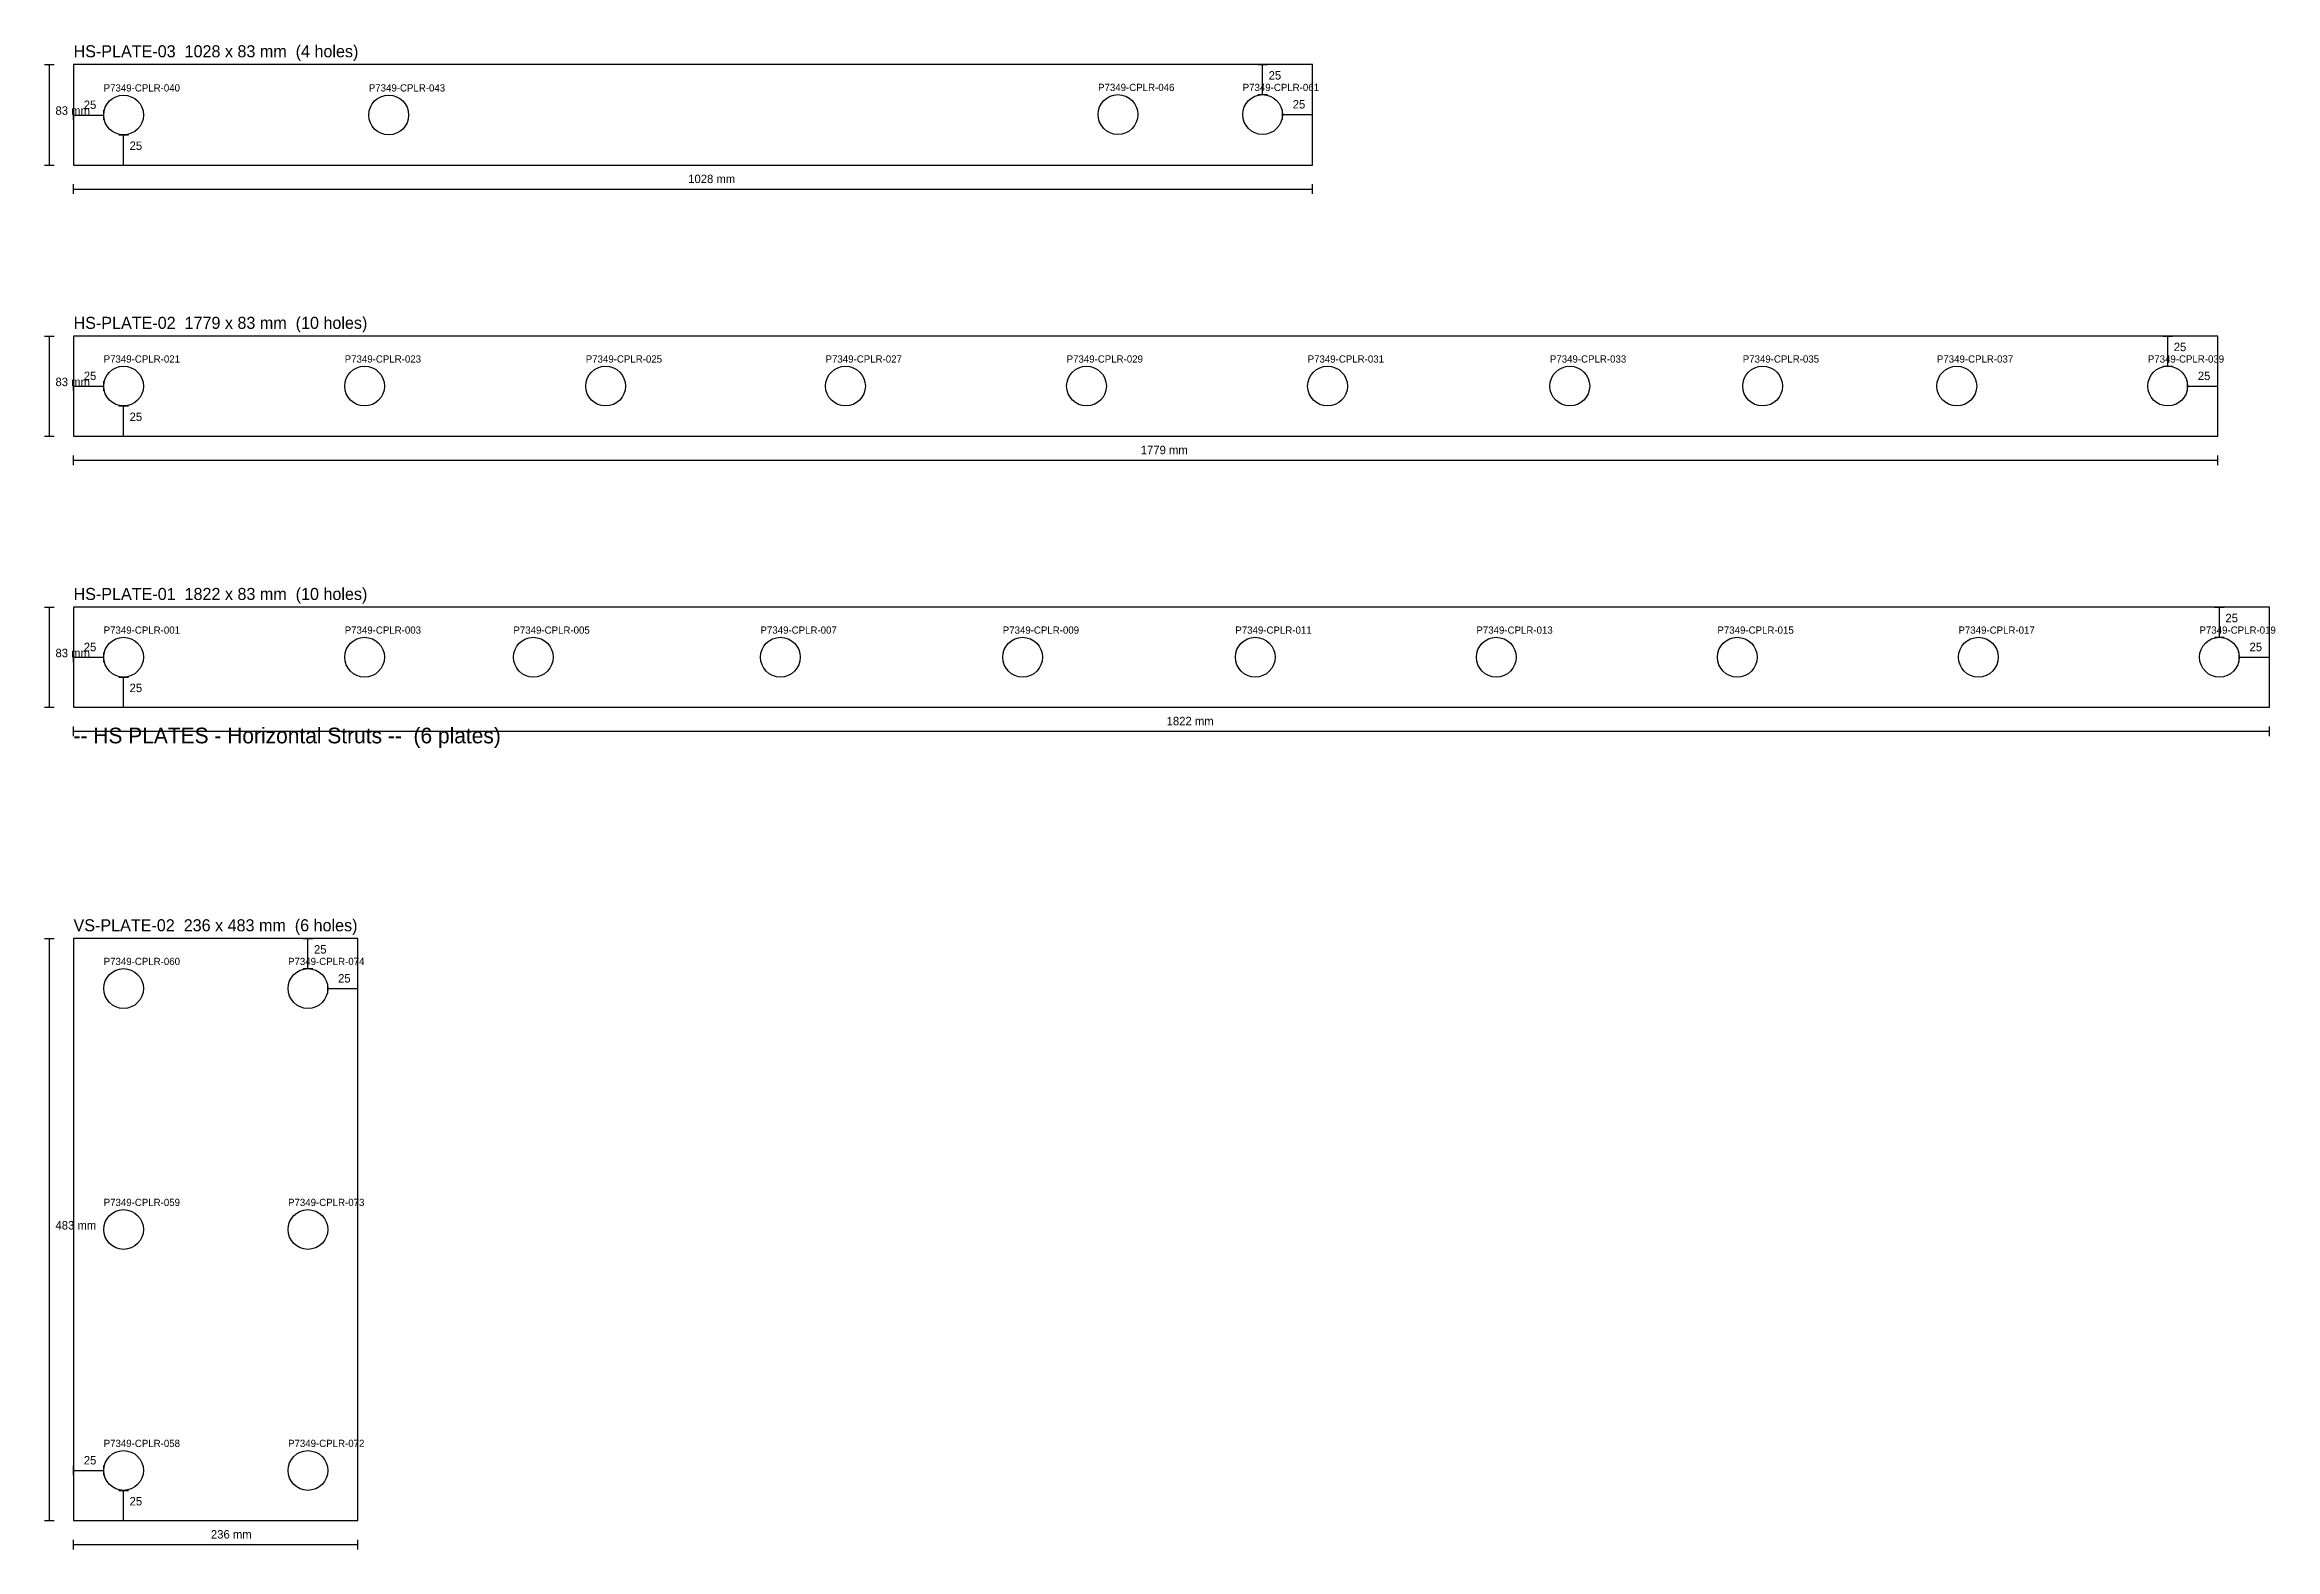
# Model space of a CAD drawing. Extents: x 56 to 1978, y 61 to 5964.
# Drawn here: x 56 to 1907, y 4039 to 5288 of the extents above; entities that cross this region are included whole.
import ezdxf

# ---------------------------------------------------------------- set-up
doc = ezdxf.new("R2010")
doc.units = 0

msp = doc.modelspace()

# ---------------------------------------------------------------- texts
at = {"layer": 'DIMS'}
for s, p in [('25', (1071.6, 5258.5)), ('25', (88.5, 5234.1)), ('25', (1091.6, 5234.5)), ('83 mm', (65, 5229.3)), ('25', (126.5, 5200.1)), ('1028 mm', (590, 5172.6)), ('25', (1822.6, 5033.1)), ('25', (88.5, 5009.1)), ('25', (1842.6, 5009.1)), ('83 mm', (65, 5004.1)), ('25', (126.5, 4975.1)), ('1779 mm', (965.5, 4947.6)), ('25', (1865.5, 4808.1)), ('83 mm', (65, 4779.1)), ('25', (88.5, 4784.1)), ('25', (1885.5, 4784.1)), ('25', (126.5, 4750.1)), ('1822 mm', (987, 4722.6)), ('25', (279.5, 4533.1)), ('25', (299.5, 4509.1)), ('483 mm', (65, 4304.1)), ('25', (88.5, 4109.1)), ('25', (126.5, 4075.1)), ('236 mm', (194, 4047.6))]:
    msp.add_text(s, height=7, dxfattribs=at).set_placement(p)
at = {"layer": 'TEXT'}
for s, height, p in [('HS-PLATE-03  1028 x 83 mm  (4 holes)', 10, (80, 5277)), ('P7349-CPLR-040', 6, (105, 5248.6)), ('P7349-CPLR-043', 6, (325, 5248.6)), ('P7349-CPLR-046', 6, (930.1, 5249)), ('P7349-CPLR-061', 6, (1050.1, 5249)), ('HS-PLATE-02  1779 x 83 mm  (10 holes)', 10, (80, 5051.6)), ('P7349-CPLR-021', 6, (105, 5023.6)), ('P7349-CPLR-023', 6, (305, 5023.6)), ('P7349-CPLR-025', 6, (505, 5023.6)), ('P7349-CPLR-027', 6, (704, 5023.6)), ('P7349-CPLR-029', 6, (904, 5023.6)), ('P7349-CPLR-031', 6, (1104, 5023.6)), ('P7349-CPLR-033', 6, (1305, 5023.6)), ('P7349-CPLR-035', 6, (1465, 5023.6)), ('P7349-CPLR-037', 6, (1626.1, 5023.6)), ('P7349-CPLR-039', 6, (1801.1, 5023.6)), ('HS-PLATE-01  1822 x 83 mm  (10 holes)', 10, (80, 4826.6)), ('P7349-CPLR-001', 6, (105, 4798.6)), ('P7349-CPLR-003', 6, (305, 4798.6)), ('P7349-CPLR-005', 6, (445, 4798.6)), ('P7349-CPLR-007', 6, (650, 4798.6)), ('P7349-CPLR-009', 6, (851, 4798.6)), ('P7349-CPLR-011', 6, (1044, 4798.6)), ('P7349-CPLR-013', 6, (1244, 4798.6)), ('P7349-CPLR-015', 6, (1444, 4798.6)), ('P7349-CPLR-017', 6, (1644, 4798.6)), ('P7349-CPLR-019', 6, (1844, 4798.6)), ('-- HS PLATES - Horizontal Struts --  (6 plates)', 13, (80, 4707.6)), ('VS-PLATE-02  236 x 483 mm  (6 holes)', 10, (80, 4551.6)), ('P7349-CPLR-060', 6, (105, 4523.6)), ('P7349-CPLR-074', 6, (258, 4523.6)), ('P7349-CPLR-059', 6, (105, 4323.6)), ('P7349-CPLR-073', 6, (258, 4323.6)), ('P7349-CPLR-058', 6, (105, 4123.6)), ('P7349-CPLR-072', 6, (258, 4123.6))]:
    msp.add_text(s, height=height, dxfattribs=at).set_placement(p)

# ---------------------------------------------------------------- linework, layer by layer
at = {"layer": 'DIMS'}
for p, q in [((56, 5271), (64, 5271)), ((60, 5187.6), (60, 5271)), ((1062.6, 5271), (1070.6, 5271)), ((1066.6, 5246), (1066.6, 5271)), ((1062.6, 5246), (1070.6, 5246)), ((80, 5225.1), (80, 5233.1)), ((80, 5229.1), (105, 5229.1)), ((105, 5225.1), (105, 5233.1)), ((1083.1, 5225.5), (1083.1, 5233.5)), ((1083.1, 5229.5), (1108.1, 5229.5)), ((1108.1, 5225.5), (1108.1, 5233.5)), ((117.5, 5212.6), (125.5, 5212.6)), ((121.5, 5187.6), (121.5, 5212.6)), ((56, 5187.6), (64, 5187.6)), ((117.5, 5187.6), (125.5, 5187.6)), ((80, 5163.6), (80, 5171.6)), ((80, 5167.6), (1108.1, 5167.6)), ((1108.1, 5163.6), (1108.1, 5171.6)), ((56, 5045.6), (64, 5045.6)), ((60, 4962.6), (60, 5045.6)), ((1813.6, 5045.6), (1821.6, 5045.6)), ((1817.6, 5020.6), (1817.6, 5045.6)), ((1813.6, 5020.6), (1821.6, 5020.6)), ((80, 5000.1), (80, 5008.1)), ((80, 5004.1), (105, 5004.1)), ((105, 5000.1), (105, 5008.1)), ((1834.1, 5000.1), (1834.1, 5008.1)), ((1834.1, 5004.1), (1859.1, 5004.1)), ((1859.1, 5000.1), (1859.1, 5008.1)), ((117.5, 4987.6), (125.5, 4987.6)), ((121.5, 4962.6), (121.5, 4987.6)), ((56, 4962.6), (64, 4962.6)), ((117.5, 4962.6), (125.5, 4962.6)), ((80, 4938.6), (80, 4946.6)), ((80, 4942.6), (1859.1, 4942.6)), ((1859.1, 4938.6), (1859.1, 4946.6)), ((56, 4820.6), (64, 4820.6)), ((60, 4737.6), (60, 4820.6)), ((1856.5, 4820.6), (1864.5, 4820.6)), ((1860.5, 4795.6), (1860.5, 4820.6)), ((1856.5, 4795.6), (1864.5, 4795.6)), ((80, 4775.1), (80, 4783.1)), ((80, 4779.1), (105, 4779.1)), ((105, 4775.1), (105, 4783.1)), ((1877, 4775.1), (1877, 4783.1)), ((1877, 4779.1), (1902, 4779.1)), ((1902, 4775.1), (1902, 4783.1)), ((117.5, 4762.6), (125.5, 4762.6)), ((121.5, 4737.6), (121.5, 4762.6)), ((56, 4737.6), (64, 4737.6)), ((80, 4713.6), (80, 4721.6)), ((117.5, 4737.6), (125.5, 4737.6)), ((1902, 4713.6), (1902, 4721.6)), ((80, 4717.6), (1902, 4717.6)), ((56, 4545.6), (64, 4545.6)), ((60, 4062.6), (60, 4545.6)), ((270.5, 4545.6), (278.5, 4545.6)), ((274.5, 4520.6), (274.5, 4545.6)), ((270.5, 4520.6), (278.5, 4520.6)), ((291, 4500.1), (291, 4508.1)), ((291, 4504.1), (316, 4504.1)), ((316, 4500.1), (316, 4508.1)), ((80, 4100.1), (80, 4108.1)), ((80, 4104.1), (105, 4104.1)), ((105, 4100.1), (105, 4108.1)), ((117.5, 4087.6), (125.5, 4087.6)), ((121.5, 4062.6), (121.5, 4087.6)), ((56, 4062.6), (64, 4062.6)), ((117.5, 4062.6), (125.5, 4062.6)), ((80, 4038.6), (80, 4046.6)), ((80, 4042.6), (316, 4042.6)), ((316, 4038.6), (316, 4046.6))]:
    msp.add_line(p, q, dxfattribs=at)
at = {"layer": 'HOLES'}
for centre in [(121.5, 5229.1), (341.5, 5229.1), (946.6, 5229.5), (1066.6, 5229.5), (121.5, 5004.1), (321.5, 5004.1), (521.5, 5004.1), (720.5, 5004.1), (920.5, 5004.1), (1120.5, 5004.1), (1321.5, 5004.1), (1481.5, 5004.1), (1642.6, 5004.1), (1817.6, 5004.1), (121.5, 4779.1), (321.5, 4779.1), (461.5, 4779.1), (666.5, 4779.1), (867.5, 4779.1), (1060.5, 4779.1), (1260.5, 4779.1), (1460.5, 4779.1), (1660.5, 4779.1), (1860.5, 4779.1), (121.5, 4504.1), (274.5, 4504.1), (121.5, 4304.1), (274.5, 4304.1), (121.5, 4104.1), (274.5, 4104.1)]:
    msp.add_circle(centre, 16.5, dxfattribs=at)
at = {"layer": 'PLATE_OUTLINE'}
for p, q in [((1108.1, 5271), (80, 5271)), ((80, 5271), (80, 5187.6)), ((1108.1, 5187.6), (1108.1, 5271)), ((80, 5187.6), (1108.1, 5187.6)), ((1859.1, 5045.6), (80, 5045.6)), ((80, 5045.6), (80, 4962.6)), ((1859.1, 4962.6), (1859.1, 5045.6)), ((80, 4962.6), (1859.1, 4962.6)), ((1902, 4820.6), (80, 4820.6)), ((80, 4820.6), (80, 4737.6)), ((1902, 4737.6), (1902, 4820.6)), ((80, 4737.6), (1902, 4737.6)), ((316, 4545.6), (80, 4545.6)), ((80, 4545.6), (80, 4062.6)), ((316, 4062.6), (316, 4545.6)), ((80, 4062.6), (316, 4062.6))]:
    msp.add_line(p, q, dxfattribs=at)

msp.set_redraw_order([(e.dxf.handle, doc.entitydb.next_handle()) for e in msp.query("TEXT MTEXT ATTDEF DIMENSION ARC_DIMENSION")])  # texts and dimensions are drawn at this point

doc.saveas('drawing.dxf')
